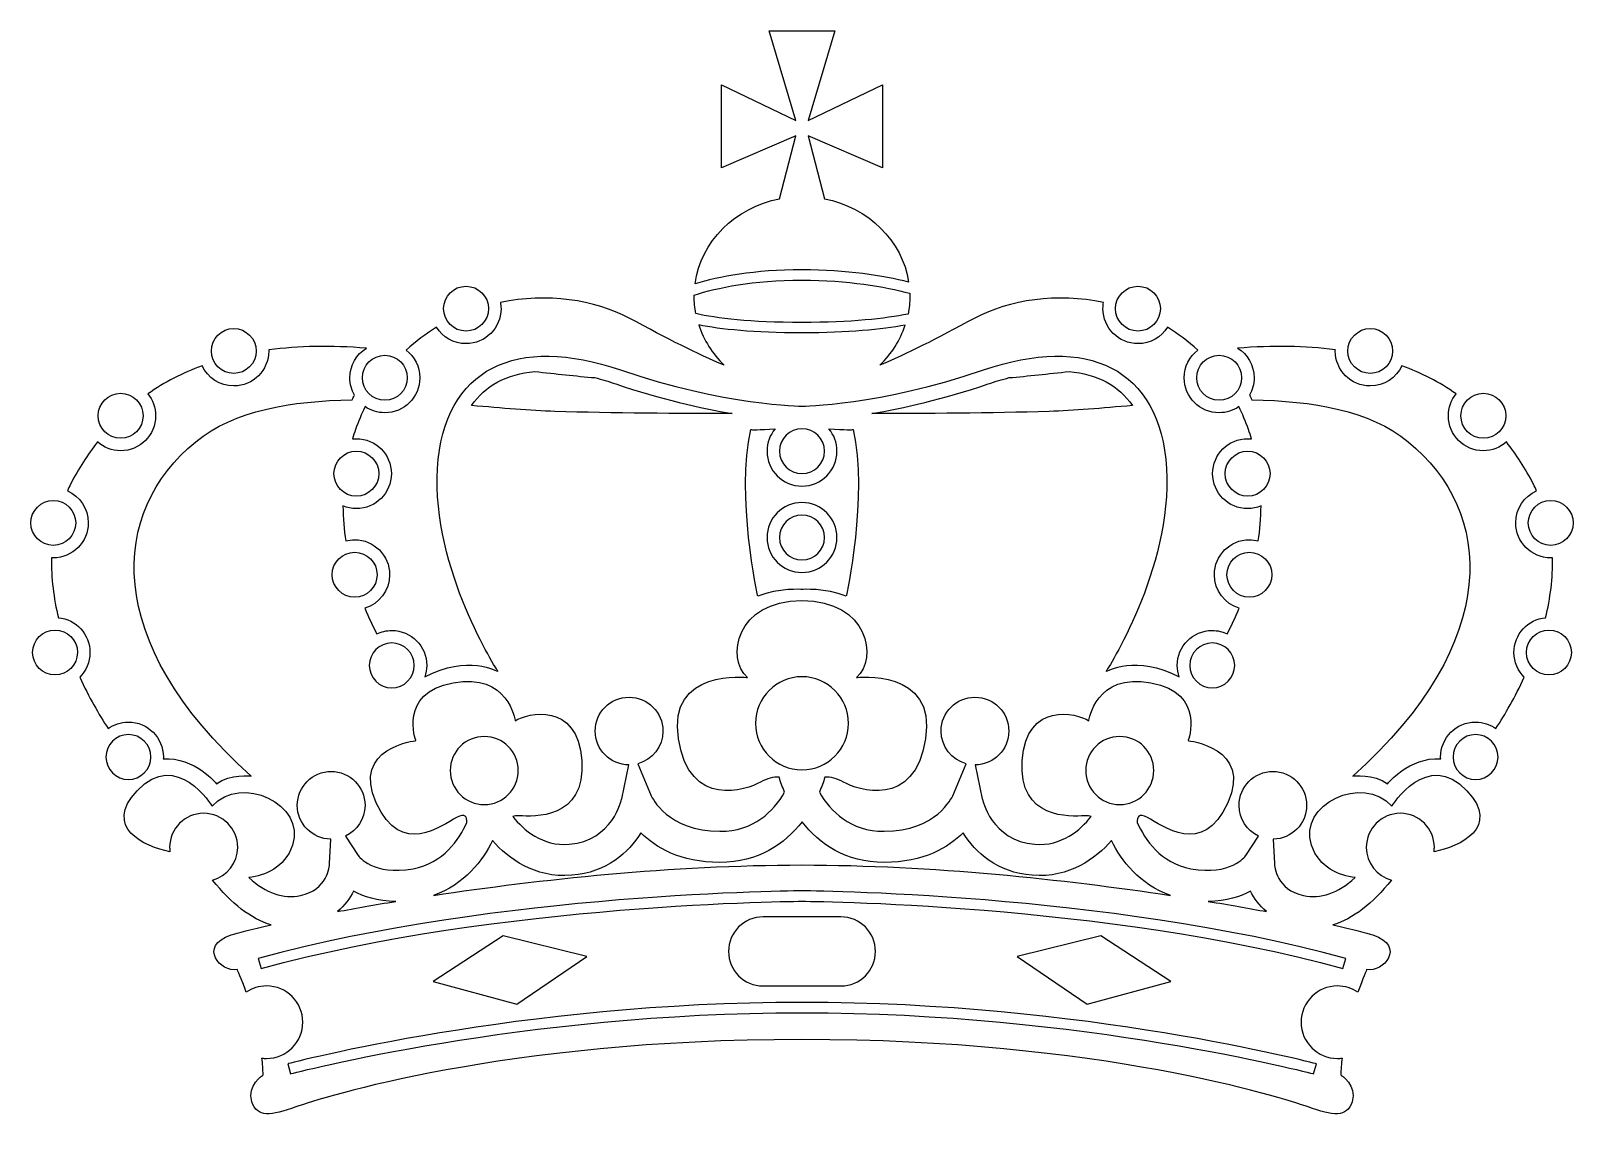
# Model space of a CAD drawing. Header units: centimetres. Extents: x -14.9 to 14.9, y -10.6 to 10.5.
import ezdxf

# ---------------------------------------------------------------- set-up
doc = ezdxf.new("R2010")
doc.units = ezdxf.units.CM
doc.header["$MEASUREMENT"] = 0
doc.layers.add('Layer 1', color=7, linetype='Continuous')

msp = doc.modelspace()

# ---------------------------------------------------------------- linework, layer by layer
at = {"layer": 'Layer 1'}
for points, knots in [([(-2.0683, 5.5667), (-1.60906, 5.70563), (-0.92816, 5.83716), (-0.00032, 5.83716), (-0.00032, 5.83716), (0.87582, 5.83716), (1.56686, 5.72342), (2.06327, 5.59827), (2.06327, 5.59827), (1.9409, 6.40215), (1.28304, 7.04618), (0.43299, 7.21241), (0.43299, 7.21241), (0.43299, 7.21241), (0.11861, 8.42679), (0.11861, 8.42679), (0.11861, 8.42679), (0.11861, 8.42679), (1.55556, 7.8087), (1.55556, 7.8087), (1.55556, 7.8087), (1.55556, 7.8087), (1.55557, 9.41173), (1.55557, 9.41173), (1.55557, 9.41173), (1.55557, 9.41173), (0.11862, 8.72715), (0.11862, 8.72715), (0.11862, 8.72715), (0.11862, 8.72715), (0.63657, 10.45718), (0.63657, 10.45718), (0.63657, 10.45718), (0.63657, 10.45718), (-0.63608, 10.45718), (-0.63608, 10.45718), (-0.63608, 10.45718), (-0.63608, 10.45718), (-0.11858, 8.72715), (-0.11858, 8.72715), (-0.11858, 8.72715), (-0.11858, 8.72715), (-1.55492, 9.41173), (-1.55492, 9.41173), (-1.55492, 9.41173), (-1.55492, 9.41173), (-1.55492, 7.80867), (-1.55492, 7.80867), (-1.55492, 7.80867), (-1.55492, 7.80867), (-0.11858, 8.42676), (-0.11858, 8.42676), (-0.11858, 8.42676), (-0.11858, 8.42676), (-0.43296, 7.21238), (-0.43296, 7.21238), (-0.43296, 7.21238), (-1.29458, 7.04376), (-1.95855, 6.38575), (-2.0683, 5.5667), (-2.0683, 5.5667), (-2.0683, 5.5667), (-2.0683, 5.5667), (-2.0683, 5.5667)], [0, 0, 0, 0, 0.05882353, 0.05882353, 0.05882353, 0.05882353, 0.11764706, 0.11764706, 0.11764706, 0.11764706, 0.17647059, 0.17647059, 0.17647059, 0.17647059, 0.23529412, 0.23529412, 0.23529412, 0.23529412, 0.29411765, 0.29411765, 0.29411765, 0.29411765, 0.35294118, 0.35294118, 0.35294118, 0.35294118, 0.41176471, 0.41176471, 0.41176471, 0.41176471, 0.47058824, 0.47058824, 0.47058824, 0.47058824, 0.52941176, 0.52941176, 0.52941176, 0.52941176, 0.58823529, 0.58823529, 0.58823529, 0.58823529, 0.64705882, 0.64705882, 0.64705882, 0.64705882, 0.70588235, 0.70588235, 0.70588235, 0.70588235, 0.76470588, 0.76470588, 0.76470588, 0.76470588, 0.82352941, 0.82352941, 0.82352941, 0.82352941, 0.88235294, 0.88235294, 0.88235294, 0.88235294, 1, 1, 1, 1]), ([(-7.39278, 3.74938), (-7.39278, 3.96647), (-7.49507, 4.15906), (-7.65408, 4.28281), (-7.65408, 4.28281), (-7.47152, 4.4536), (-7.27581, 4.6002), (-7.07078, 4.72533), (-7.07078, 4.72533), (-6.95098, 4.53607), (-6.73984, 4.40931), (-6.49925, 4.40931), (-6.49925, 4.40931), (-6.12568, 4.40931), (-5.8226, 4.7126), (-5.8226, 5.08619), (-5.8226, 5.08619), (-5.8226, 5.12728), (-5.82712, 5.16837), (-5.83429, 5.20763), (-5.83429, 5.20763), (-4.93415, 5.3908), (-4.01382, 5.25986), (-3.34215, 4.90217), (-3.34215, 4.90217), (-2.59499, 4.5045), (-2.01794, 4.20166), (-1.50782, 3.9951), (-1.50782, 3.9951), (-1.73195, 4.21198), (-1.90186, 4.47741), (-1.99775, 4.77205), (-1.99775, 4.77205), (-1.57301, 4.68606), (-0.94, 4.61819), (-0.00028, 4.61819), (-0.00028, 4.61819), (0.89986, 4.61819), (1.54229, 4.68346), (1.99621, 4.76644), (1.99621, 4.76644), (1.89985, 4.47426), (1.73046, 4.21129), (1.50779, 3.99513), (1.50779, 3.99513), (2.01764, 4.20169), (2.59496, 4.50453), (3.3422, 4.9022), (3.3422, 4.9022), (4.01353, 5.25992), (4.93422, 5.39091), (5.83399, 5.20766), (5.83399, 5.20766), (5.82677, 5.1684), (5.82259, 5.12731), (5.82259, 5.08622), (5.82259, 5.08622), (5.82259, 4.71263), (6.12546, 4.40934), (6.49894, 4.40934), (6.49894, 4.40934), (6.73961, 4.40934), (6.95127, 4.53608), (7.07078, 4.72536), (7.07078, 4.72536), (7.27541, 4.60021), (7.47184, 4.45361), (7.65408, 4.28284), (7.65408, 4.28284), (7.49514, 4.15901), (7.39278, 3.96658), (7.39278, 3.74941), (7.39278, 3.74941), (7.39278, 3.37635), (7.69554, 3.07298), (8.06913, 3.07298), (8.06913, 3.07298), (8.21126, 3.07298), (8.34319, 3.11732), (8.45145, 3.19128), (8.45145, 3.19128), (8.51987, 3.05129), (8.58152, 2.9036), (8.63687, 2.74691), (8.63687, 2.74691), (8.65827, 2.68727), (8.67619, 2.6279), (8.69434, 2.56797), (8.69434, 2.56797), (8.67018, 2.57035), (8.64555, 2.5722), (8.62039, 2.5722), (8.62039, 2.5722), (8.24682, 2.5722), (7.94398, 2.26944), (7.94398, 1.89577), (7.94398, 1.89577), (7.94398, 1.5222), (8.24682, 1.2192), (8.62039, 1.21912), (8.62039, 1.21912), (8.7122, 1.21912), (8.79988, 1.23746), (8.88029, 1.27085), (8.88029, 1.27085), (8.87751, 1.03836), (8.85836, 0.81267), (8.82504, 0.59505), (8.82504, 0.59505), (8.76977, 0.60905), (8.7132, 0.61783), (8.6538, 0.61783), (8.6538, 0.61783), (8.28021, 0.61783), (7.97745, 0.31507), (7.97745, -0.0586), (7.97745, -0.0586), (7.97745, -0.3643), (8.1797, -0.62118), (8.4573, -0.7063), (8.4573, -0.7063), (8.3838, -0.88471), (8.30527, -1.05095), (8.22717, -1.20263), (8.22717, -1.20263), (8.13898, -1.15969), (8.04, -1.13606), (7.9357, -1.13606), (7.9357, -1.13606), (7.56176, -1.13606), (7.25898, -1.43914), (7.25898, -1.81247), (7.25898, -1.81247), (7.25898, -1.8896), (7.27224, -1.96365), (7.29639, -2.03252), (7.29639, -2.03252), (6.47388, -1.59268), (5.88105, -1.92939), (5.88105, -1.92939), (5.88105, -1.92939), (5.88105, -1.92939), (7.16708, 0.04144), (7.05019, 1.99578), (7.05019, 1.99578), (6.93327, 3.94962), (5.51386, 4.58542), (3.50932, 3.90028), (3.50932, 3.90028), (1.50473, 3.21567), (-0.00033, 3.19876), (-0.00033, 3.19876), (-0.00033, 3.19876), (-0.00033, 3.19876), (-1.5048, 3.21567), (-3.50945, 3.90028), (-3.50945, 3.90028), (-5.51362, 4.58539), (-6.93329, 3.94962), (-7.05024, 1.99578), (-7.05024, 1.99578), (-7.16716, 0.04141), (-5.88081, -1.92939), (-5.88081, -1.92939), (-5.88081, -1.92939), (-5.88081, -1.92939), (-6.47403, -1.59271), (-7.29644, -2.03252), (-7.29644, -2.03252), (-7.27297, -1.96365), (-7.25905, -1.88959), (-7.25905, -1.81247), (-7.25905, -1.81247), (-7.25905, -1.43914), (-7.56181, -1.13606), (-7.93538, -1.13606), (-7.93538, -1.13606), (-8.04013, -1.13606), (-8.13903, -1.15969), (-8.22722, -1.20263), (-8.22722, -1.20263), (-8.30519, -1.05094), (-8.38322, -0.88471), (-8.45696, -0.7063), (-8.45696, -0.7063), (-8.17973, -0.62118), (-7.97719, -0.36419), (-7.97719, -0.0586), (-7.97719, -0.0586), (-7.97719, 0.31507), (-8.27995, 0.61783), (-8.65354, 0.61783), (-8.65354, 0.61783), (-8.71326, 0.61783), (-8.77043, 0.60915), (-8.82515, 0.59505), (-8.82515, 0.59505), (-8.85862, 0.8127), (-8.87825, 1.03836), (-8.8804, 1.27085), (-8.8804, 1.27085), (-8.79989, 1.23746), (-8.71223, 1.2192), (-8.62042, 1.21912), (-8.62042, 1.21912), (-8.24683, 1.21912), (-7.94407, 1.5222), (-7.94407, 1.89577), (-7.94407, 1.89577), (-7.94407, 2.26936), (-8.24683, 2.5722), (-8.62042, 2.5722), (-8.62042, 2.5722), (-8.64558, 2.5722), (-8.66998, 2.57035), (-8.69458, 2.56797), (-8.69458, 2.56797), (-8.67659, 2.62785), (-8.65812, 2.68727), (-8.63711, 2.74691), (-8.63711, 2.74691), (-8.58231, 2.9036), (-8.51982, 3.05129), (-8.45148, 3.19128), (-8.45148, 3.19128), (-8.3425, 3.11733), (-8.21129, 3.07298), (-8.06942, 3.07298), (-8.06942, 3.07298), (-7.69519, 3.07295), (-7.39278, 3.37635), (-7.39278, 3.74938), (-7.39278, 3.74938), (-7.39278, 3.74938), (-7.39278, 3.74938), (-7.39278, 3.74938)], [0, 0, 0, 0, 0.01666667, 0.01666667, 0.01666667, 0.01666667, 0.03333333, 0.03333333, 0.03333333, 0.03333333, 0.05, 0.05, 0.05, 0.05, 0.06666667, 0.06666667, 0.06666667, 0.06666667, 0.08333333, 0.08333333, 0.08333333, 0.08333333, 0.1, 0.1, 0.1, 0.1, 0.11666667, 0.11666667, 0.11666667, 0.11666667, 0.13333333, 0.13333333, 0.13333333, 0.13333333, 0.15, 0.15, 0.15, 0.15, 0.16666667, 0.16666667, 0.16666667, 0.16666667, 0.18333333, 0.18333333, 0.18333333, 0.18333333, 0.2, 0.2, 0.2, 0.2, 0.21666667, 0.21666667, 0.21666667, 0.21666667, 0.23333333, 0.23333333, 0.23333333, 0.23333333, 0.25, 0.25, 0.25, 0.25, 0.26666667, 0.26666667, 0.26666667, 0.26666667, 0.28333333, 0.28333333, 0.28333333, 0.28333333, 0.3, 0.3, 0.3, 0.3, 0.31666667, 0.31666667, 0.31666667, 0.31666667, 0.33333333, 0.33333333, 0.33333333, 0.33333333, 0.35, 0.35, 0.35, 0.35, 0.36666667, 0.36666667, 0.36666667, 0.36666667, 0.38333333, 0.38333333, 0.38333333, 0.38333333, 0.4, 0.4, 0.4, 0.4, 0.41666667, 0.41666667, 0.41666667, 0.41666667, 0.43333333, 0.43333333, 0.43333333, 0.43333333, 0.45, 0.45, 0.45, 0.45, 0.46666667, 0.46666667, 0.46666667, 0.46666667, 0.48333333, 0.48333333, 0.48333333, 0.48333333, 0.5, 0.5, 0.5, 0.5, 0.51666667, 0.51666667, 0.51666667, 0.51666667, 0.53333333, 0.53333333, 0.53333333, 0.53333333, 0.55, 0.55, 0.55, 0.55, 0.56666667, 0.56666667, 0.56666667, 0.56666667, 0.58333333, 0.58333333, 0.58333333, 0.58333333, 0.6, 0.6, 0.6, 0.6, 0.61666667, 0.61666667, 0.61666667, 0.61666667, 0.63333333, 0.63333333, 0.63333333, 0.63333333, 0.65, 0.65, 0.65, 0.65, 0.66666667, 0.66666667, 0.66666667, 0.66666667, 0.68333333, 0.68333333, 0.68333333, 0.68333333, 0.7, 0.7, 0.7, 0.7, 0.71666667, 0.71666667, 0.71666667, 0.71666667, 0.73333333, 0.73333333, 0.73333333, 0.73333333, 0.75, 0.75, 0.75, 0.75, 0.76666667, 0.76666667, 0.76666667, 0.76666667, 0.78333333, 0.78333333, 0.78333333, 0.78333333, 0.8, 0.8, 0.8, 0.8, 0.81666667, 0.81666667, 0.81666667, 0.81666667, 0.83333333, 0.83333333, 0.83333333, 0.83333333, 0.85, 0.85, 0.85, 0.85, 0.86666667, 0.86666667, 0.86666667, 0.86666667, 0.88333333, 0.88333333, 0.88333333, 0.88333333, 0.9, 0.9, 0.9, 0.9, 0.91666667, 0.91666667, 0.91666667, 0.91666667, 0.93333333, 0.93333333, 0.93333333, 0.93333333, 0.95, 0.95, 0.95, 0.95, 0.96666667, 0.96666667, 0.96666667, 0.96666667, 1, 1, 1, 1]), ([(-6.49925, 4.65193), (-6.25896, 4.65193), (-6.06494, 4.84656), (-6.06494, 5.08624), (-6.06494, 5.08624), (-6.06494, 5.32566), (-6.25904, 5.51976), (-6.49925, 5.51976), (-6.49925, 5.51976), (-6.73944, 5.51976), (-6.9333, 5.32566), (-6.9333, 5.08624), (-6.9333, 5.08624), (-6.93325, 4.84656), (-6.73947, 4.65193), (-6.49925, 4.65193), (-6.49925, 4.65193), (-6.49925, 4.65193), (-6.49925, 4.65193), (-6.49925, 4.65193)], [0, 0, 0, 0, 0.16666667, 0.16666667, 0.16666667, 0.16666667, 0.33333333, 0.33333333, 0.33333333, 0.33333333, 0.5, 0.5, 0.5, 0.5, 0.66666667, 0.66666667, 0.66666667, 0.66666667, 1, 1, 1, 1]), ([(-0.00032, 4.8187), (0.95602, 4.8187), (1.61049, 4.89344), (2.05118, 4.98179), (2.05118, 4.98179), (2.07335, 5.09392), (2.08637, 5.20952), (2.08637, 5.32779), (2.08637, 5.32779), (2.08637, 5.34605), (2.08399, 5.36436), (2.08343, 5.38375), (2.08343, 5.38375), (1.59501, 5.51289), (0.89344, 5.63667), (-0.00032, 5.63667), (-0.00032, 5.63667), (-0.95512, 5.63667), (-1.64222, 5.49059), (-2.085, 5.34843), (-2.085, 5.34843), (-2.08556, 5.34105), (-2.08601, 5.33467), (-2.08601, 5.32779), (-2.08601, 5.32779), (-2.08593, 5.21243), (-2.07339, 5.09998), (-2.05246, 4.99026), (-2.05246, 4.99026), (-1.65232, 4.89961), (-1.01177, 4.8187), (-0.00032, 4.8187), (-0.00032, 4.8187), (-0.00032, 4.8187), (-0.00032, 4.8187), (-0.00032, 4.8187)], [0, 0, 0, 0, 0.1, 0.1, 0.1, 0.1, 0.2, 0.2, 0.2, 0.2, 0.3, 0.3, 0.3, 0.3, 0.4, 0.4, 0.4, 0.4, 0.5, 0.5, 0.5, 0.5, 0.6, 0.6, 0.6, 0.6, 0.7, 0.7, 0.7, 0.7, 0.8, 0.8, 0.8, 0.8, 1, 1, 1, 1]), ([(6.49899, 4.65193), (6.73881, 4.65193), (6.9333, 4.84656), (6.9333, 5.08624), (6.9333, 5.08624), (6.9333, 5.32566), (6.73883, 5.51976), (6.49891, 5.51976), (6.49891, 5.51976), (6.25912, 5.51976), (6.06507, 5.32566), (6.06507, 5.08624), (6.06507, 5.08624), (6.06507, 4.84656), (6.25912, 4.65193), (6.49899, 4.65193), (6.49899, 4.65193), (6.49899, 4.65193), (6.49899, 4.65193), (6.49899, 4.65193)], [0, 0, 0, 0, 0.16666667, 0.16666667, 0.16666667, 0.16666667, 0.33333333, 0.33333333, 0.33333333, 0.33333333, 0.5, 0.5, 0.5, 0.5, 0.66666667, 0.66666667, 0.66666667, 0.66666667, 1, 1, 1, 1]), ([(-10.99238, 3.8332), (-10.75243, 3.8332), (-10.55833, 4.02751), (-10.55833, 4.26696), (-10.55833, 4.26696), (-10.55833, 4.50715), (-10.75243, 4.70178), (-10.99238, 4.70178), (-10.99238, 4.70178), (-11.2322, 4.70178), (-11.42622, 4.50715), (-11.42622, 4.26696), (-11.42622, 4.26696), (-11.42622, 4.02751), (-11.2322, 3.83312), (-10.99238, 3.8332), (-10.99238, 3.8332), (-10.99238, 3.8332), (-10.99238, 3.8332), (-10.99238, 3.8332)], [0, 0, 0, 0, 0.16666667, 0.16666667, 0.16666667, 0.16666667, 0.33333333, 0.33333333, 0.33333333, 0.33333333, 0.5, 0.5, 0.5, 0.5, 0.66666667, 0.66666667, 0.66666667, 0.66666667, 1, 1, 1, 1]), ([(10.99262, 3.8332), (11.23196, 3.8332), (11.42598, 4.02751), (11.42598, 4.26696), (11.42598, 4.26696), (11.42598, 4.50715), (11.23191, 4.70178), (10.99262, 4.70178), (10.99262, 4.70178), (10.75243, 4.70178), (10.55831, 4.50715), (10.55831, 4.26696), (10.55831, 4.26696), (10.5583, 4.02751), (10.7524, 3.83312), (10.99262, 3.8332), (10.99262, 3.8332), (10.99262, 3.8332), (10.99262, 3.8332), (10.99262, 3.8332)], [0, 0, 0, 0, 0.16666667, 0.16666667, 0.16666667, 0.16666667, 0.33333333, 0.33333333, 0.33333333, 0.33333333, 0.5, 0.5, 0.5, 0.5, 0.66666667, 0.66666667, 0.66666667, 0.66666667, 1, 1, 1, 1]), ([(-13.42371, -3.03379), (-13.60032, -2.75931), (-13.79635, -2.42125), (-13.97299, -2.04136), (-13.97299, -2.04136), (-13.84967, -1.91883), (-13.77381, -1.74945), (-13.77381, -1.56225), (-13.77381, -1.56225), (-13.77381, -1.20961), (-14.04162, -0.92138), (-14.3851, -0.88928), (-14.3851, -0.88928), (-14.47575, -0.51484), (-14.52803, -0.12535), (-14.51557, 0.26885), (-14.51557, 0.26885), (-14.50496, 0.26829), (-14.49448, 0.26755), (-14.48332, 0.26755), (-14.48332, 0.26755), (-14.10975, 0.26755), (-13.80697, 0.57039), (-13.80697, 0.9434), (-13.80697, 0.9434), (-13.80697, 1.22071), (-13.97337, 1.45807), (-14.21157, 1.56327), (-14.21157, 1.56327), (-14.19101, 1.60698), (-14.17209, 1.6513), (-14.14939, 1.69503), (-14.14939, 1.69503), (-13.99299, 1.99385), (-13.81837, 2.26431), (-13.62843, 2.50852), (-13.62843, 2.50852), (-13.509, 2.40298), (-13.35252, 2.33773), (-13.18057, 2.33773), (-13.18057, 2.33773), (-12.807, 2.33773), (-12.50392, 2.64134), (-12.50392, 3.01467), (-12.50392, 3.01467), (-12.50392, 3.1753), (-12.56009, 3.32275), (-12.65399, 3.43935), (-12.65399, 3.43935), (-12.33236, 3.66261), (-11.9825, 3.84295), (-11.60447, 3.98185), (-11.60447, 3.98185), (-11.49713, 3.75121), (-11.26385, 3.59058), (-10.99238, 3.59058), (-10.99238, 3.59058), (-10.61874, 3.59058), (-10.31597, 3.89414), (-10.31597, 4.26693), (-10.31597, 4.26693), (-10.31597, 4.27516), (-10.31653, 4.28286), (-10.3169, 4.28971), (-10.3169, 4.28971), (-9.73376, 4.36551), (-9.10289, 4.37374), (-8.42688, 4.32257), (-8.42688, 4.32257), (-8.61844, 4.20351), (-8.74578, 3.99195), (-8.74578, 3.74938), (-8.74578, 3.74938), (-8.74578, 3.62661), (-8.71263, 3.51242), (-8.65566, 3.41344), (-8.65566, 3.41344), (-8.67122, 3.3827), (-8.68828, 3.35433), (-8.70376, 3.32277), (-8.70376, 3.32277), (-9.87573, 3.3047), (-10.98397, 3.11915), (-11.72729, 2.51352), (-11.72729, 2.51352), (-13.37969, 1.16821), (-13.56463, -1.3453), (-10.65816, -3.95094), (-10.65816, -3.95094), (-10.65816, -3.95094), (-11.0581, -3.90316), (-11.32605, -4.10096), (-11.32605, -4.10096), (-11.32605, -4.10096), (-11.7438, -3.58045), (-12.35549, -3.61656), (-12.35549, -3.61656), (-12.35512, -3.60516), (-12.35411, -3.59399), (-12.35419, -3.58314), (-12.35419, -3.58314), (-12.35419, -3.20957), (-12.6564, -2.9062), (-13.03012, -2.90628), (-13.03012, -2.90628), (-13.17752, -2.90626), (-13.31251, -2.95421), (-13.42371, -3.03379), (-13.42371, -3.03379), (-13.42371, -3.03379), (-13.42371, -3.03379), (-13.42371, -3.03379)], [0, 0, 0, 0, 0.03448276, 0.03448276, 0.03448276, 0.03448276, 0.06896552, 0.06896552, 0.06896552, 0.06896552, 0.10344828, 0.10344828, 0.10344828, 0.10344828, 0.13793103, 0.13793103, 0.13793103, 0.13793103, 0.17241379, 0.17241379, 0.17241379, 0.17241379, 0.20689655, 0.20689655, 0.20689655, 0.20689655, 0.24137931, 0.24137931, 0.24137931, 0.24137931, 0.27586207, 0.27586207, 0.27586207, 0.27586207, 0.31034483, 0.31034483, 0.31034483, 0.31034483, 0.34482759, 0.34482759, 0.34482759, 0.34482759, 0.37931034, 0.37931034, 0.37931034, 0.37931034, 0.4137931, 0.4137931, 0.4137931, 0.4137931, 0.44827586, 0.44827586, 0.44827586, 0.44827586, 0.48275862, 0.48275862, 0.48275862, 0.48275862, 0.51724138, 0.51724138, 0.51724138, 0.51724138, 0.55172414, 0.55172414, 0.55172414, 0.55172414, 0.5862069, 0.5862069, 0.5862069, 0.5862069, 0.62068966, 0.62068966, 0.62068966, 0.62068966, 0.65517241, 0.65517241, 0.65517241, 0.65517241, 0.68965517, 0.68965517, 0.68965517, 0.68965517, 0.72413793, 0.72413793, 0.72413793, 0.72413793, 0.75862069, 0.75862069, 0.75862069, 0.75862069, 0.79310345, 0.79310345, 0.79310345, 0.79310345, 0.82758621, 0.82758621, 0.82758621, 0.82758621, 0.86206897, 0.86206897, 0.86206897, 0.86206897, 0.89655172, 0.89655172, 0.89655172, 0.89655172, 0.93103448, 0.93103448, 0.93103448, 0.93103448, 1, 1, 1, 1]), ([(-8.06942, 3.3151), (-7.82963, 3.3151), (-7.63513, 3.50975), (-7.63513, 3.74941), (-7.63513, 3.74941), (-7.63513, 3.98936), (-7.8296, 4.18372), (-8.06942, 4.18372), (-8.06942, 4.18372), (-8.30895, 4.18372), (-8.5035, 3.98938), (-8.5035, 3.74941), (-8.5035, 3.74941), (-8.50344, 3.50972), (-8.30903, 3.3151), (-8.06942, 3.3151), (-8.06942, 3.3151), (-8.06942, 3.3151), (-8.06942, 3.3151), (-8.06942, 3.3151)], [0, 0, 0, 0, 0.16666667, 0.16666667, 0.16666667, 0.16666667, 0.33333333, 0.33333333, 0.33333333, 0.33333333, 0.5, 0.5, 0.5, 0.5, 0.66666667, 0.66666667, 0.66666667, 0.66666667, 1, 1, 1, 1]), ([(8.06921, 3.3151), (8.309, 3.3151), (8.5035, 3.50975), (8.5035, 3.74941), (8.5035, 3.74941), (8.5035, 3.98936), (8.30903, 4.18372), (8.06913, 4.18372), (8.06913, 4.18372), (7.82931, 4.18372), (7.63482, 3.98938), (7.63482, 3.74941), (7.63482, 3.74941), (7.6349, 3.50972), (7.82929, 3.3151), (8.06921, 3.3151), (8.06921, 3.3151), (8.06921, 3.3151), (8.06921, 3.3151), (8.06921, 3.3151)], [0, 0, 0, 0, 0.16666667, 0.16666667, 0.16666667, 0.16666667, 0.33333333, 0.33333333, 0.33333333, 0.33333333, 0.5, 0.5, 0.5, 0.5, 0.66666667, 0.66666667, 0.66666667, 0.66666667, 1, 1, 1, 1]), ([(14.38511, -0.88929), (14.04216, -0.92138), (13.77318, -1.20954), (13.77318, -1.56226), (13.77318, -1.56226), (13.77318, -1.74943), (13.84938, -1.91884), (13.97265, -2.04137), (13.97265, -2.04137), (13.79633, -2.42131), (13.60038, -2.75934), (13.42367, -3.0338), (13.42367, -3.0338), (13.3127, -2.95421), (13.17755, -2.90619), (13.0301, -2.90627), (13.0301, -2.90627), (12.65638, -2.90627), (12.35359, -3.20956), (12.35359, -3.58313), (12.35359, -3.58313), (12.35359, -3.59398), (12.35505, -3.60514), (12.35505, -3.61655), (12.35505, -3.61655), (11.74352, -3.58051), (11.32638, -4.10095), (11.32638, -4.10095), (11.32638, -4.10095), (11.05886, -3.90315), (10.65828, -3.95085), (10.65828, -3.95085), (10.65828, -3.95085), (13.56438, -1.34529), (13.37941, 1.1682), (11.72706, 2.51353), (11.72706, 2.51353), (10.98398, 3.11916), (9.87543, 3.30479), (8.70351, 3.32278), (8.70351, 3.32278), (8.68851, 3.35434), (8.67155, 3.38273), (8.65565, 3.41345), (8.65565, 3.41345), (8.71222, 3.51232), (8.74553, 3.6266), (8.74553, 3.74939), (8.74553, 3.74939), (8.74553, 3.99199), (8.61779, 4.20363), (8.42721, 4.32258), (8.42721, 4.32258), (9.10264, 4.37375), (9.73343, 4.3656), (10.31718, 4.28972), (10.31718, 4.28972), (10.31718, 4.28279), (10.31572, 4.27517), (10.31572, 4.26694), (10.31572, 4.26694), (10.31572, 3.89414), (10.61809, 3.59059), (10.9926, 3.59059), (10.9926, 3.59059), (11.26388, 3.59059), (11.49729, 3.7513), (11.60453, 3.98186), (11.60453, 3.98186), (11.98225, 3.84295), (12.33266, 3.66269), (12.65376, 3.43936), (12.65376, 3.43936), (12.56002, 3.32276), (12.50393, 3.17531), (12.50393, 3.01468), (12.50393, 3.01468), (12.50393, 2.64133), (12.80669, 2.33774), (13.18034, 2.33774), (13.18034, 2.33774), (13.3525, 2.33774), (13.50821, 2.40299), (13.62788, 2.50853), (13.62788, 2.50853), (13.81833, 2.26432), (13.99285, 1.99386), (14.14898, 1.69504), (14.14898, 1.69504), (14.1724, 1.6513), (14.19147, 1.60707), (14.21155, 1.56328), (14.21155, 1.56328), (13.97319, 1.458), (13.80703, 1.22072), (13.80695, 0.94341), (13.80695, 0.94341), (13.80695, 0.57029), (14.10979, 0.26756), (14.48338, 0.26756), (14.48338, 0.26756), (14.4942, 0.26756), (14.50484, 0.26833), (14.51524, 0.26886), (14.51524, 0.26886), (14.52803, -0.12544), (14.47647, -0.51485), (14.38511, -0.88929), (14.38511, -0.88929), (14.38511, -0.88929), (14.38511, -0.88929), (14.38511, -0.88929)], [0, 0, 0, 0, 0.03448276, 0.03448276, 0.03448276, 0.03448276, 0.06896552, 0.06896552, 0.06896552, 0.06896552, 0.10344828, 0.10344828, 0.10344828, 0.10344828, 0.13793103, 0.13793103, 0.13793103, 0.13793103, 0.17241379, 0.17241379, 0.17241379, 0.17241379, 0.20689655, 0.20689655, 0.20689655, 0.20689655, 0.24137931, 0.24137931, 0.24137931, 0.24137931, 0.27586207, 0.27586207, 0.27586207, 0.27586207, 0.31034483, 0.31034483, 0.31034483, 0.31034483, 0.34482759, 0.34482759, 0.34482759, 0.34482759, 0.37931034, 0.37931034, 0.37931034, 0.37931034, 0.4137931, 0.4137931, 0.4137931, 0.4137931, 0.44827586, 0.44827586, 0.44827586, 0.44827586, 0.48275862, 0.48275862, 0.48275862, 0.48275862, 0.51724138, 0.51724138, 0.51724138, 0.51724138, 0.55172414, 0.55172414, 0.55172414, 0.55172414, 0.5862069, 0.5862069, 0.5862069, 0.5862069, 0.62068966, 0.62068966, 0.62068966, 0.62068966, 0.65517241, 0.65517241, 0.65517241, 0.65517241, 0.68965517, 0.68965517, 0.68965517, 0.68965517, 0.72413793, 0.72413793, 0.72413793, 0.72413793, 0.75862069, 0.75862069, 0.75862069, 0.75862069, 0.79310345, 0.79310345, 0.79310345, 0.79310345, 0.82758621, 0.82758621, 0.82758621, 0.82758621, 0.86206897, 0.86206897, 0.86206897, 0.86206897, 0.89655172, 0.89655172, 0.89655172, 0.89655172, 0.93103448, 0.93103448, 0.93103448, 0.93103448, 1, 1, 1, 1]), ([(-4.00468, 3.75177), (-4.37478, 3.78415), (-4.7639, 3.82334), (-5.16774, 3.87184), (-5.16774, 3.87184), (-5.71233, 3.8239), (-6.12408, 3.60009), (-6.39443, 3.2125), (-6.39443, 3.2125), (-5.80549, 3.16316), (-5.25246, 3.11328), (-4.77846, 3.09876), (-4.77846, 3.09876), (-3.68229, 3.06349), (-2.33469, 3.05711), (-1.3498, 3.05788), (-1.3498, 3.05788), (-1.95601, 3.16001), (-2.73082, 3.33395), (-3.60111, 3.6311), (-3.60111, 3.6311), (-3.73885, 3.67834), (-3.87329, 3.71785), (-4.00468, 3.75177), (-4.00468, 3.75177), (-4.00468, 3.75177), (-4.00468, 3.75177), (-4.00468, 3.75177)], [0, 0, 0, 0, 0.125, 0.125, 0.125, 0.125, 0.25, 0.25, 0.25, 0.25, 0.375, 0.375, 0.375, 0.375, 0.5, 0.5, 0.5, 0.5, 0.625, 0.625, 0.625, 0.625, 0.75, 0.75, 0.75, 0.75, 1, 1, 1, 1]), ([(5.16768, 3.87191), (4.7644, 3.82333), (4.37475, 3.78407), (4.00478, 3.75176), (4.00478, 3.75176), (3.87326, 3.71781), (3.73895, 3.67831), (3.60103, 3.63108), (3.60103, 3.63108), (2.731, 3.33393), (1.95598, 3.15991), (1.35014, 3.05786), (1.35014, 3.05786), (2.33463, 3.05709), (3.68194, 3.06347), (4.77895, 3.09874), (4.77895, 3.09874), (5.2521, 3.11327), (5.80561, 3.16314), (6.39391, 3.21248), (6.39391, 3.21248), (6.12413, 3.60013), (5.71198, 3.82389), (5.16768, 3.87191), (5.16768, 3.87191), (5.16768, 3.87191), (5.16768, 3.87191), (5.16768, 3.87191)], [0, 0, 0, 0, 0.125, 0.125, 0.125, 0.125, 0.25, 0.25, 0.25, 0.25, 0.375, 0.375, 0.375, 0.375, 0.5, 0.5, 0.5, 0.5, 0.625, 0.625, 0.625, 0.625, 0.75, 0.75, 0.75, 0.75, 1, 1, 1, 1]), ([(-13.18059, 2.5804), (-12.9403, 2.5804), (-12.74614, 2.77474), (-12.74614, 3.01471), (-12.74614, 3.01471), (-12.74614, 3.2549), (-12.94037, 3.44947), (-13.18059, 3.44947), (-13.18059, 3.44947), (-13.42025, 3.44947), (-13.6149, 3.25492), (-13.6149, 3.01471), (-13.6149, 3.01471), (-13.61488, 2.77474), (-13.42025, 2.5804), (-13.18059, 2.5804), (-13.18059, 2.5804), (-13.18059, 2.5804), (-13.18059, 2.5804), (-13.18059, 2.5804)], [0, 0, 0, 0, 0.16666667, 0.16666667, 0.16666667, 0.16666667, 0.33333333, 0.33333333, 0.33333333, 0.33333333, 0.5, 0.5, 0.5, 0.5, 0.66666667, 0.66666667, 0.66666667, 0.66666667, 1, 1, 1, 1]), ([(13.18033, 2.5804), (13.42015, 2.5804), (13.61462, 2.77474), (13.61462, 3.01471), (13.61462, 3.01471), (13.61462, 3.2549), (13.42007, 3.44947), (13.18033, 3.44947), (13.18033, 3.44947), (12.94051, 3.44947), (12.74596, 3.25492), (12.74596, 3.01471), (12.74596, 3.01471), (12.74604, 2.77474), (12.94045, 2.5804), (13.18033, 2.5804), (13.18033, 2.5804), (13.18033, 2.5804), (13.18033, 2.5804), (13.18033, 2.5804)], [0, 0, 0, 0, 0.16666667, 0.16666667, 0.16666667, 0.16666667, 0.33333333, 0.33333333, 0.33333333, 0.33333333, 0.5, 0.5, 0.5, 0.5, 0.66666667, 0.66666667, 0.66666667, 0.66666667, 1, 1, 1, 1]), ([(-0.98668, 2.74688), (-1.28759, 1.47762), (-0.85328, -0.47617), (-0.85328, -0.47617), (-0.85328, -0.47617), (-0.45201, -0.30938), (-0.00032, -0.34287), (-0.00032, -0.34287), (-0.00032, -0.34287), (-0.00032, -0.34287), (0.45251, -0.30948), (0.85328, -0.47617), (0.85328, -0.47617), (0.85328, -0.47617), (1.28759, 1.47762), (0.98666, 2.74688), (0.98666, 2.74688), (0.98666, 2.74688), (0.83476, 2.73971), (0.5212, 2.76196), (0.5212, 2.76196), (0.61801, 2.64504), (0.67625, 2.495), (0.67625, 2.3309), (0.67625, 2.3309), (0.67633, 1.95733), (0.37388, 1.65449), (-0.00032, 1.65449), (-0.00032, 1.65449), (-0.37389, 1.65457), (-0.67675, 1.95733), (-0.67675, 2.3309), (-0.67675, 2.3309), (-0.67675, 2.49499), (-0.61812, 2.64507), (-0.5212, 2.76196), (-0.5212, 2.76196), (-0.83473, 2.73971), (-0.98668, 2.74688), (-0.98668, 2.74688), (-0.98668, 2.74688), (-0.98668, 2.74688), (-0.98668, 2.74688), (-0.98668, 2.74688)], [0, 0, 0, 0, 0.08333333, 0.08333333, 0.08333333, 0.08333333, 0.16666667, 0.16666667, 0.16666667, 0.16666667, 0.25, 0.25, 0.25, 0.25, 0.33333333, 0.33333333, 0.33333333, 0.33333333, 0.41666667, 0.41666667, 0.41666667, 0.41666667, 0.5, 0.5, 0.5, 0.5, 0.58333333, 0.58333333, 0.58333333, 0.58333333, 0.66666667, 0.66666667, 0.66666667, 0.66666667, 0.75, 0.75, 0.75, 0.75, 0.83333333, 0.83333333, 0.83333333, 0.83333333, 1, 1, 1, 1]), ([(0.43453, 2.33087), (0.43453, 2.09113), (0.23988, 1.89656), (-0.00031, 1.89656), (-0.00031, 1.89656), (-0.23989, 1.89656), (-0.43462, 2.09111), (-0.4347, 2.33087), (-0.4347, 2.33087), (-0.4347, 2.57053), (-0.23989, 2.76518), (-0.00031, 2.76518), (-0.00031, 2.76518), (0.23987, 2.76519), (0.43453, 2.57053), (0.43453, 2.33087), (0.43453, 2.33087), (0.43453, 2.33087), (0.43453, 2.33087), (0.43453, 2.33087)], [0, 0, 0, 0, 0.16666667, 0.16666667, 0.16666667, 0.16666667, 0.33333333, 0.33333333, 0.33333333, 0.33333333, 0.5, 0.5, 0.5, 0.5, 0.66666667, 0.66666667, 0.66666667, 0.66666667, 1, 1, 1, 1]), ([(-8.62042, 1.46092), (-8.38068, 1.46092), (-8.18611, 1.65555), (-8.18611, 1.89574), (-8.18611, 1.89574), (-8.18611, 2.13603), (-8.38076, 2.33005), (-8.62042, 2.33005), (-8.62042, 2.33005), (-8.86021, 2.33005), (-9.05487, 2.13603), (-9.05487, 1.89574), (-9.05487, 1.89574), (-9.05478, 1.65552), (-8.86021, 1.46092), (-8.62042, 1.46092), (-8.62042, 1.46092), (-8.62042, 1.46092), (-8.62042, 1.46092), (-8.62042, 1.46092)], [0, 0, 0, 0, 0.16666667, 0.16666667, 0.16666667, 0.16666667, 0.33333333, 0.33333333, 0.33333333, 0.33333333, 0.5, 0.5, 0.5, 0.5, 0.66666667, 0.66666667, 0.66666667, 0.66666667, 1, 1, 1, 1]), ([(8.62039, 2.33003), (8.38073, 2.33003), (8.18608, 2.13601), (8.18608, 1.89572), (8.18608, 1.89572), (8.18608, 1.65553), (8.38065, 1.4609), (8.62039, 1.4609), (8.62039, 1.4609), (8.86058, 1.4609), (9.05486, 1.65553), (9.05486, 1.89572), (9.05486, 1.89572), (9.05484, 2.13601), (8.86058, 2.33003), (8.62039, 2.33003), (8.62039, 2.33003), (8.62039, 2.33003), (8.62039, 2.33003), (8.62039, 2.33003)], [0, 0, 0, 0, 0.16666667, 0.16666667, 0.16666667, 0.16666667, 0.33333333, 0.33333333, 0.33333333, 0.33333333, 0.5, 0.5, 0.5, 0.5, 0.66666667, 0.66666667, 0.66666667, 0.66666667, 1, 1, 1, 1]), ([(-14.48332, 0.50959), (-14.24313, 0.50959), (-14.04919, 0.70366), (-14.04919, 0.9434), (-14.04919, 0.9434), (-14.04919, 1.18359), (-14.24313, 1.37771), (-14.48332, 1.37771), (-14.48332, 1.37771), (-14.72298, 1.37771), (-14.91771, 1.18361), (-14.91771, 0.9434), (-14.91771, 0.9434), (-14.91771, 0.70366), (-14.72306, 0.50959), (-14.48332, 0.50959), (-14.48332, 0.50959), (-14.48332, 0.50959), (-14.48332, 0.50959), (-14.48332, 0.50959)], [0, 0, 0, 0, 0.16666667, 0.16666667, 0.16666667, 0.16666667, 0.33333333, 0.33333333, 0.33333333, 0.33333333, 0.5, 0.5, 0.5, 0.5, 0.66666667, 0.66666667, 0.66666667, 0.66666667, 1, 1, 1, 1]), ([(-0.00032, 1.33715), (0.37396, 1.33715), (0.67625, 1.03378), (0.67625, 0.66074), (0.67625, 0.66074), (0.67633, 0.28715), (0.37388, -0.01569), (-0.00032, -0.01569), (-0.00032, -0.01569), (-0.37389, -0.01569), (-0.67675, 0.28715), (-0.67675, 0.66074), (-0.67675, 0.66074), (-0.67675, 1.03383), (-0.37396, 1.33715), (-0.00032, 1.33715), (-0.00032, 1.33715), (-0.00032, 1.33715), (-0.00032, 1.33715), (-0.00032, 1.33715)], [0, 0, 0, 0, 0.16666667, 0.16666667, 0.16666667, 0.16666667, 0.33333333, 0.33333333, 0.33333333, 0.33333333, 0.5, 0.5, 0.5, 0.5, 0.66666667, 0.66666667, 0.66666667, 0.66666667, 1, 1, 1, 1]), ([(14.04893, 0.9434), (14.04893, 0.70366), (14.2435, 0.50959), (14.4834, 0.50959), (14.4834, 0.50959), (14.72306, 0.50959), (14.91771, 0.70366), (14.91771, 0.9434), (14.91771, 0.9434), (14.91771, 1.18359), (14.72306, 1.37771), (14.4834, 1.37771), (14.4834, 1.37771), (14.2435, 1.37771), (14.04893, 1.18361), (14.04893, 0.9434), (14.04893, 0.9434), (14.04893, 0.9434), (14.04893, 0.9434), (14.04893, 0.9434)], [0, 0, 0, 0, 0.16666667, 0.16666667, 0.16666667, 0.16666667, 0.33333333, 0.33333333, 0.33333333, 0.33333333, 0.5, 0.5, 0.5, 0.5, 0.66666667, 0.66666667, 0.66666667, 0.66666667, 1, 1, 1, 1]), ([(-0.00032, 0.22672), (-0.2399, 0.22664), (-0.43463, 0.42106), (-0.43471, 0.66072), (-0.43471, 0.66072), (-0.43471, 0.90038), (-0.2399, 1.09503), (-0.00032, 1.09503), (-0.00032, 1.09503), (0.23987, 1.09503), (0.43452, 0.90048), (0.43452, 0.66072), (0.43452, 0.66072), (0.43453, 0.42108), (0.23987, 0.22672), (-0.00032, 0.22672), (-0.00032, 0.22672), (-0.00032, 0.22672), (-0.00032, 0.22672), (-0.00032, 0.22672)], [0, 0, 0, 0, 0.16666667, 0.16666667, 0.16666667, 0.16666667, 0.33333333, 0.33333333, 0.33333333, 0.33333333, 0.5, 0.5, 0.5, 0.5, 0.66666667, 0.66666667, 0.66666667, 0.66666667, 1, 1, 1, 1]), ([(-8.65351, -0.49295), (-8.41382, -0.49295), (-8.2192, -0.29853), (-8.2192, -0.05864), (-8.2192, -0.05864), (-8.2192, 0.1811), (-8.41383, 0.3762), (-8.65351, 0.3762), (-8.65351, 0.3762), (-8.89367, 0.3762), (-9.08833, 0.1811), (-9.08833, -0.05864), (-9.08833, -0.05864), (-9.08833, -0.29853), (-8.89378, -0.49295), (-8.65351, -0.49295), (-8.65351, -0.49295), (-8.65351, -0.49295), (-8.65351, -0.49295), (-8.65351, -0.49295)], [0, 0, 0, 0, 0.16666667, 0.16666667, 0.16666667, 0.16666667, 0.33333333, 0.33333333, 0.33333333, 0.33333333, 0.5, 0.5, 0.5, 0.5, 0.66666667, 0.66666667, 0.66666667, 0.66666667, 1, 1, 1, 1]), ([(8.21989, -0.05866), (8.21989, -0.29853), (8.41354, -0.49297), (8.65381, -0.49297), (8.65381, -0.49297), (8.8936, -0.49297), (9.0881, -0.29855), (9.0881, -0.05866), (9.0881, -0.05866), (9.0881, 0.18108), (8.89363, 0.37618), (8.65381, 0.37618), (8.65381, 0.37618), (8.41359, 0.37618), (8.21989, 0.18108), (8.21989, -0.05866), (8.21989, -0.05866), (8.21989, -0.05866), (8.21989, -0.05866), (8.21989, -0.05866)], [0, 0, 0, 0, 0.16666667, 0.16666667, 0.16666667, 0.16666667, 0.33333333, 0.33333333, 0.33333333, 0.33333333, 0.5, 0.5, 0.5, 0.5, 0.66666667, 0.66666667, 0.66666667, 0.66666667, 1, 1, 1, 1]), ([(11.4096, -4.53498), (10.85831, -3.90051), (9.58905, -4.50159), (9.85671, -5.28666), (9.85671, -5.28666), (10.00787, -5.73182), (10.39299, -5.87343), (10.69898, -5.91375), (10.69898, -5.91375), (10.3646, -6.21836), (10.0358, -6.33288), (9.70187, -6.26184), (9.70187, -6.26184), (9.1762, -6.14992), (9.14058, -5.69547), (9.13796, -5.6443), (9.13796, -5.6443), (9.13796, -5.6443), (9.1169, -5.17157), (9.1169, -5.17157), (9.1169, -5.17157), (9.47454, -5.16649), (9.76259, -4.87566), (9.76259, -4.51749), (9.76259, -4.51749), (9.76267, -4.15575), (9.46954, -3.86254), (9.10825, -3.86254), (9.10825, -3.86254), (8.74696, -3.86254), (8.45375, -4.15586), (8.45375, -4.51749), (8.45375, -4.51749), (8.45375, -4.78022), (8.60954, -5.00583), (8.83234, -5.11032), (8.83234, -5.11032), (8.83234, -5.11032), (8.58485, -5.49021), (8.58485, -5.49021), (8.58485, -5.49021), (8.57667, -5.50167), (8.29569, -5.88457), (7.52199, -5.74241), (7.52199, -5.74241), (6.93885, -5.63557), (6.6314, -5.17845), (6.48255, -4.84616), (6.48255, -4.84616), (6.4807, -4.74673), (6.51226, -4.6619), (6.68258, -4.75237), (6.68258, -4.75237), (6.96709, -4.90212), (7.75181, -5.53747), (8.23635, -4.46815), (8.23635, -4.46815), (8.72054, -3.39907), (7.46805, -3.26575), (7.46805, -3.26575), (7.46805, -3.26575), (7.46813, -3.26575), (7.81846, -2.34622), (6.74928, -2.14625), (6.74928, -2.14625), (5.68052, -1.94585), (5.54715, -2.8815), (5.54715, -2.8815), (5.54715, -2.8815), (5.31289, -2.73119), (4.34417, -2.49759), (4.26104, -3.64935), (4.26104, -3.64935), (4.17756, -4.80246), (5.21333, -4.73539), (5.46368, -4.71843), (5.46368, -4.71843), (5.52438, -4.71473), (5.56504, -4.72166), (5.59198, -4.73412), (5.59198, -4.73412), (5.38695, -4.99286), (5.02469, -5.31181), (4.50179, -5.27101), (4.50179, -5.27101), (3.66745, -5.20521), (3.48743, -4.39789), (3.48605, -4.39016), (3.48605, -4.39016), (3.48605, -4.39016), (3.3486, -3.73521), (3.3486, -3.73521), (3.3486, -3.73521), (3.70894, -3.73235), (4.00032, -3.44099), (4.00032, -3.08066), (4.00032, -3.08066), (4.00032, -2.71892), (3.707, -2.42624), (3.34582, -2.42624), (3.34582, -2.42624), (2.98416, -2.42624), (2.69124, -2.719), (2.69124, -3.08066), (2.69124, -3.08066), (2.69132, -3.38334), (2.8978, -3.63824), (3.17765, -3.71331), (3.17765, -3.71331), (3.17765, -3.71331), (2.91476, -4.33455), (2.91476, -4.33455), (2.91476, -4.33455), (2.9033, -4.35939), (2.59583, -5.01934), (1.58848, -5.01934), (1.58848, -5.01934), (0.93088, -5.01934), (0.55094, -4.6344), (0.33629, -4.2621), (0.33629, -4.2621), (0.37939, -4.16344), (0.4144, -4.06538), (0.44249, -3.97389), (0.44249, -3.97389), (0.54486, -3.96304), (0.67728, -3.99643), (0.80304, -4.06776), (0.80304, -4.06776), (1.07048, -4.21783), (2.17345, -4.60148), (2.38993, -3.23226), (2.38993, -3.23226), (2.60686, -1.86256), (1.05376, -2.04627), (1.05376, -2.04627), (1.05376, -2.04627), (1.47162, -1.67908), (1.28757, -0.55966), (-0.00031, -0.55966), (-0.00031, -0.55966), (-1.28759, -0.55966), (-1.47161, -1.67909), (-1.05399, -2.04627), (-1.05399, -2.04627), (-1.05399, -2.04627), (-2.60709, -1.86257), (-2.39029, -3.23226), (-2.39029, -3.23226), (-2.1732, -4.60151), (-1.07039, -4.21783), (-0.80335, -4.06776), (-0.80335, -4.06776), (-0.6772, -3.9964), (-0.54453, -3.96301), (-0.44225, -3.97389), (-0.44225, -3.97389), (-0.41391, -4.06538), (-0.37859, -4.16344), (-0.3357, -4.2621), (-0.3357, -4.2621), (-0.55044, -4.6344), (-0.93117, -5.01934), (-1.58858, -5.01934), (-1.58858, -5.01934), (-2.59609, -5.01934), (-2.90348, -4.35947), (-2.91494, -4.33455), (-2.91494, -4.33455), (-2.91494, -4.33455), (-3.17815, -3.71222), (-3.17815, -3.71222), (-3.17815, -3.71222), (-2.89793, -3.63819), (-2.69081, -3.38342), (-2.69081, -3.08066), (-2.69081, -3.08066), (-2.69081, -2.71892), (-2.98413, -2.42624), (-3.34576, -2.42624), (-3.34576, -2.42624), (-3.70686, -2.42624), (-4.00026, -2.719), (-4.00026, -3.08066), (-4.00026, -3.08066), (-4.00026, -3.441), (-3.70887, -3.73236), (-3.34878, -3.73521), (-3.34878, -3.73521), (-3.34878, -3.73521), (-3.48631, -4.39016), (-3.48631, -4.39016), (-3.48631, -4.39016), (-3.48761, -4.39786), (-3.66665, -5.20518), (-4.50115, -5.27101), (-4.50115, -5.27101), (-5.02463, -5.31178), (-5.38737, -4.99285), (-5.59248, -4.73412), (-5.59248, -4.73412), (-5.56478, -4.72166), (-5.52406, -4.71473), (-5.46365, -4.71843), (-5.46365, -4.71843), (-5.2129, -4.73536), (-4.1777, -4.80246), (-4.26104, -3.64935), (-4.26104, -3.64935), (-4.34415, -2.49759), (-5.3131, -2.73119), (-5.54739, -2.8815), (-5.54739, -2.8815), (-5.54739, -2.8815), (-5.68079, -1.94585), (-6.74955, -2.14625), (-6.74955, -2.14625), (-7.8187, -2.34622), (-7.468, -3.26576), (-7.468, -3.26576), (-7.468, -3.26576), (-7.468, -3.26576), (-8.72078, -3.39908), (-8.2364, -4.46816), (-8.2364, -4.46816), (-7.75176, -5.53745), (-6.96714, -4.90221), (-6.68269, -4.75238), (-6.68269, -4.75238), (-6.5123, -4.66195), (-6.48005, -4.74685), (-6.48222, -4.84681), (-6.48222, -4.84681), (-6.63145, -5.17847), (-6.93839, -5.63559), (-7.52235, -5.74242), (-7.52235, -5.74242), (-8.29607, -5.88458), (-8.57679, -5.50168), (-8.58526, -5.4903), (-8.58526, -5.4903), (-8.58526, -5.4903), (-8.8327, -5.11033), (-8.8327, -5.11033), (-8.8327, -5.11033), (-8.60886, -5.00582), (-8.4535, -4.78024), (-8.4535, -4.5175), (-8.4535, -4.5175), (-8.4535, -4.15576), (-8.74674, -3.86255), (-9.10837, -3.86255), (-9.10837, -3.86255), (-9.46947, -3.86255), (-9.76295, -4.15587), (-9.76295, -4.5175), (-9.76295, -4.5175), (-9.76287, -4.87567), (-9.47405, -5.1665), (-9.11692, -5.17158), (-9.11692, -5.17158), (-9.11692, -5.17158), (-9.13793, -5.64431), (-9.13793, -5.64431), (-9.13793, -5.64431), (-9.14044, -5.69548), (-9.17563, -6.14993), (-9.70181, -6.26185), (-9.70181, -6.26185), (-10.03521, -6.33286), (-10.36462, -6.21835), (-10.69924, -5.91376), (-10.69924, -5.91376), (-10.39362, -5.87344), (-10.00749, -5.73183), (-9.85652, -5.28667), (-9.85652, -5.28667), (-9.58892, -4.50157), (-10.85866, -3.90049), (-11.40986, -4.53499), (-11.40986, -4.53499), (-11.40986, -4.53499), (-12.09473, -3.41556), (-12.86303, -4.23485), (-12.86303, -4.23485), (-13.52314, -4.93774), (-12.72867, -5.32033), (-12.22671, -5.41423), (-12.22671, -5.41423), (-12.23002, -5.38666), (-12.23258, -5.35806), (-12.23258, -5.32964), (-12.23258, -5.32964), (-12.23258, -4.96661), (-11.93789, -4.67154), (-11.57424, -4.67154), (-11.57424, -4.67154), (-11.21068, -4.67154), (-10.91574, -4.96668), (-10.91574, -5.32964), (-10.91574, -5.32964), (-10.91574, -5.63373), (-11.12286, -5.88908), (-11.40323, -5.96496), (-11.40323, -5.96496), (-11.03504, -6.41488), (-10.66361, -6.71397), (-10.26825, -6.83033), (-10.26825, -6.83033), (-10.65761, -6.91674), (-10.92529, -6.98516), (-11.04263, -7.02411), (-11.04263, -7.02411), (-11.69422, -7.24107), (-11.24268, -7.75836), (-10.92529, -7.69176), (-10.92529, -7.69176), (-10.92529, -7.69176), (-10.84761, -7.86385), (-10.75334, -8.13189), (-10.75334, -8.13189), (-10.64092, -8.05479), (-10.50466, -8.00915), (-10.3576, -8.00915), (-10.3576, -8.00915), (-9.97012, -8.00915), (-9.65603, -8.3234), (-9.65603, -8.71127), (-9.65603, -8.71127), (-9.65603, -9.09833), (-9.97012, -9.41257), (-10.3576, -9.41257), (-10.3576, -9.41257), (-10.38771, -9.41257), (-10.41679, -9.40992), (-10.44642, -9.4067), (-10.44642, -9.4067), (-10.4342, -9.5146), (-10.42629, -9.62302), (-10.42435, -9.73018), (-10.42435, -9.73018), (-10.42435, -9.73018), (-10.74174, -9.93068), (-10.64144, -10.24755), (-10.64144, -10.24755), (-10.54164, -10.56539), (-10.27449, -10.51528), (-9.78993, -10.34799), (-9.78993, -10.34799), (-9.30553, -10.18098), (-5.79451, -9.04508), (-0.00032, -9.04508), (-0.00032, -9.04508), (5.79416, -9.04508), (9.30513, -10.18099), (9.78913, -10.34799), (9.78913, -10.34799), (10.27422, -10.51529), (10.541, -10.56542), (10.64141, -10.24755), (10.64141, -10.24755), (10.74193, -9.93071), (10.42398, -9.73018), (10.42398, -9.73018), (10.42398, -9.73018), (10.42628, -9.62305), (10.43353, -9.5146), (10.44639, -9.4067), (10.44639, -9.4067), (10.41668, -9.40985), (10.38736, -9.41257), (10.35733, -9.41257), (10.35733, -9.41257), (9.97009, -9.41257), (9.65576, -9.0984), (9.65576, -8.71127), (9.65576, -8.71127), (9.65576, -8.32339), (9.97009, -8.00915), (10.35733, -8.00915), (10.35733, -8.00915), (10.50436, -8.00915), (10.64086, -8.05479), (10.7537, -8.13189), (10.7537, -8.13189), (10.84784, -7.86384), (10.92586, -7.69176), (10.92586, -7.69176), (10.92586, -7.69176), (11.24249, -7.75833), (11.69416, -7.24107), (11.04244, -7.02411), (11.04244, -7.02411), (10.92594, -6.98519), (10.65734, -6.91677), (10.26822, -6.83033), (10.26822, -6.83033), (10.66327, -6.71397), (11.03498, -6.41488), (11.40318, -5.96496), (11.40318, -5.96496), (11.12283, -5.88908), (10.9164, -5.63373), (10.9164, -5.32964), (10.9164, -5.32964), (10.9164, -4.96661), (11.21041, -4.67154), (11.57445, -4.67154), (11.57445, -4.67154), (11.93754, -4.67154), (12.23255, -4.96668), (12.23255, -5.32964), (12.23255, -5.32964), (12.23255, -5.35795), (12.2303, -5.38666), (12.22668, -5.41423), (12.22668, -5.41423), (12.72865, -5.32033), (13.52327, -4.93777), (12.86292, -4.23485), (12.86292, -4.23485), (12.09471, -3.41559), (11.4096, -4.53498), (11.4096, -4.53498), (11.4096, -4.53498), (11.4096, -4.53498), (11.4096, -4.53498), (11.4096, -4.53498)], [0, 0, 0, 0, 0.00925926, 0.00925926, 0.00925926, 0.00925926, 0.01851852, 0.01851852, 0.01851852, 0.01851852, 0.02777778, 0.02777778, 0.02777778, 0.02777778, 0.03703704, 0.03703704, 0.03703704, 0.03703704, 0.0462963, 0.0462963, 0.0462963, 0.0462963, 0.05555556, 0.05555556, 0.05555556, 0.05555556, 0.06481481, 0.06481481, 0.06481481, 0.06481481, 0.07407407, 0.07407407, 0.07407407, 0.07407407, 0.08333333, 0.08333333, 0.08333333, 0.08333333, 0.09259259, 0.09259259, 0.09259259, 0.09259259, 0.10185185, 0.10185185, 0.10185185, 0.10185185, 0.11111111, 0.11111111, 0.11111111, 0.11111111, 0.12037037, 0.12037037, 0.12037037, 0.12037037, 0.12962963, 0.12962963, 0.12962963, 0.12962963, 0.13888889, 0.13888889, 0.13888889, 0.13888889, 0.14814815, 0.14814815, 0.14814815, 0.14814815, 0.15740741, 0.15740741, 0.15740741, 0.15740741, 0.16666667, 0.16666667, 0.16666667, 0.16666667, 0.17592593, 0.17592593, 0.17592593, 0.17592593, 0.18518519, 0.18518519, 0.18518519, 0.18518519, 0.19444444, 0.19444444, 0.19444444, 0.19444444, 0.2037037, 0.2037037, 0.2037037, 0.2037037, 0.21296296, 0.21296296, 0.21296296, 0.21296296, 0.22222222, 0.22222222, 0.22222222, 0.22222222, 0.23148148, 0.23148148, 0.23148148, 0.23148148, 0.24074074, 0.24074074, 0.24074074, 0.24074074, 0.25, 0.25, 0.25, 0.25, 0.25925926, 0.25925926, 0.25925926, 0.25925926, 0.26851852, 0.26851852, 0.26851852, 0.26851852, 0.27777778, 0.27777778, 0.27777778, 0.27777778, 0.28703704, 0.28703704, 0.28703704, 0.28703704, 0.2962963, 0.2962963, 0.2962963, 0.2962963, 0.30555556, 0.30555556, 0.30555556, 0.30555556, 0.31481481, 0.31481481, 0.31481481, 0.31481481, 0.32407407, 0.32407407, 0.32407407, 0.32407407, 0.33333333, 0.33333333, 0.33333333, 0.33333333, 0.34259259, 0.34259259, 0.34259259, 0.34259259, 0.35185185, 0.35185185, 0.35185185, 0.35185185, 0.36111111, 0.36111111, 0.36111111, 0.36111111, 0.37037037, 0.37037037, 0.37037037, 0.37037037, 0.37962963, 0.37962963, 0.37962963, 0.37962963, 0.38888889, 0.38888889, 0.38888889, 0.38888889, 0.39814815, 0.39814815, 0.39814815, 0.39814815, 0.40740741, 0.40740741, 0.40740741, 0.40740741, 0.41666667, 0.41666667, 0.41666667, 0.41666667, 0.42592593, 0.42592593, 0.42592593, 0.42592593, 0.43518519, 0.43518519, 0.43518519, 0.43518519, 0.44444444, 0.44444444, 0.44444444, 0.44444444, 0.4537037, 0.4537037, 0.4537037, 0.4537037, 0.46296296, 0.46296296, 0.46296296, 0.46296296, 0.47222222, 0.47222222, 0.47222222, 0.47222222, 0.48148148, 0.48148148, 0.48148148, 0.48148148, 0.49074074, 0.49074074, 0.49074074, 0.49074074, 0.5, 0.5, 0.5, 0.5, 0.50925926, 0.50925926, 0.50925926, 0.50925926, 0.51851852, 0.51851852, 0.51851852, 0.51851852, 0.52777778, 0.52777778, 0.52777778, 0.52777778, 0.53703704, 0.53703704, 0.53703704, 0.53703704, 0.5462963, 0.5462963, 0.5462963, 0.5462963, 0.55555556, 0.55555556, 0.55555556, 0.55555556, 0.56481481, 0.56481481, 0.56481481, 0.56481481, 0.57407407, 0.57407407, 0.57407407, 0.57407407, 0.58333333, 0.58333333, 0.58333333, 0.58333333, 0.59259259, 0.59259259, 0.59259259, 0.59259259, 0.60185185, 0.60185185, 0.60185185, 0.60185185, 0.61111111, 0.61111111, 0.61111111, 0.61111111, 0.62037037, 0.62037037, 0.62037037, 0.62037037, 0.62962963, 0.62962963, 0.62962963, 0.62962963, 0.63888889, 0.63888889, 0.63888889, 0.63888889, 0.64814815, 0.64814815, 0.64814815, 0.64814815, 0.65740741, 0.65740741, 0.65740741, 0.65740741, 0.66666667, 0.66666667, 0.66666667, 0.66666667, 0.67592593, 0.67592593, 0.67592593, 0.67592593, 0.68518519, 0.68518519, 0.68518519, 0.68518519, 0.69444444, 0.69444444, 0.69444444, 0.69444444, 0.7037037, 0.7037037, 0.7037037, 0.7037037, 0.71296296, 0.71296296, 0.71296296, 0.71296296, 0.72222222, 0.72222222, 0.72222222, 0.72222222, 0.73148148, 0.73148148, 0.73148148, 0.73148148, 0.74074074, 0.74074074, 0.74074074, 0.74074074, 0.75, 0.75, 0.75, 0.75, 0.75925926, 0.75925926, 0.75925926, 0.75925926, 0.76851852, 0.76851852, 0.76851852, 0.76851852, 0.77777778, 0.77777778, 0.77777778, 0.77777778, 0.78703704, 0.78703704, 0.78703704, 0.78703704, 0.7962963, 0.7962963, 0.7962963, 0.7962963, 0.80555556, 0.80555556, 0.80555556, 0.80555556, 0.81481481, 0.81481481, 0.81481481, 0.81481481, 0.82407407, 0.82407407, 0.82407407, 0.82407407, 0.83333333, 0.83333333, 0.83333333, 0.83333333, 0.84259259, 0.84259259, 0.84259259, 0.84259259, 0.85185185, 0.85185185, 0.85185185, 0.85185185, 0.86111111, 0.86111111, 0.86111111, 0.86111111, 0.87037037, 0.87037037, 0.87037037, 0.87037037, 0.87962963, 0.87962963, 0.87962963, 0.87962963, 0.88888889, 0.88888889, 0.88888889, 0.88888889, 0.89814815, 0.89814815, 0.89814815, 0.89814815, 0.90740741, 0.90740741, 0.90740741, 0.90740741, 0.91666667, 0.91666667, 0.91666667, 0.91666667, 0.92592593, 0.92592593, 0.92592593, 0.92592593, 0.93518519, 0.93518519, 0.93518519, 0.93518519, 0.94444444, 0.94444444, 0.94444444, 0.94444444, 0.9537037, 0.9537037, 0.9537037, 0.9537037, 0.96296296, 0.96296296, 0.96296296, 0.96296296, 0.97222222, 0.97222222, 0.97222222, 0.97222222, 0.98148148, 0.98148148, 0.98148148, 0.98148148, 1, 1, 1, 1]), ([(-14.44977, -1.12787), (-14.68951, -1.12787), (-14.88416, -1.32205), (-14.88416, -1.56226), (-14.88416, -1.56226), (-14.88408, -1.80192), (-14.68951, -1.99602), (-14.44985, -1.99602), (-14.44985, -1.99602), (-14.20995, -1.99594), (-14.01609, -1.80192), (-14.01609, -1.56226), (-14.01609, -1.56226), (-14.01601, -1.32196), (-14.21003, -1.12787), (-14.44977, -1.12787), (-14.44977, -1.12787), (-14.44977, -1.12787), (-14.44977, -1.12787), (-14.44977, -1.12787)], [0, 0, 0, 0, 0.16666667, 0.16666667, 0.16666667, 0.16666667, 0.33333333, 0.33333333, 0.33333333, 0.33333333, 0.5, 0.5, 0.5, 0.5, 0.66666667, 0.66666667, 0.66666667, 0.66666667, 1, 1, 1, 1]), ([(14.44951, -1.12787), (14.21022, -1.12787), (14.01562, -1.32205), (14.01562, -1.56226), (14.01562, -1.56226), (14.01562, -1.80192), (14.21022, -1.99602), (14.44951, -1.99602), (14.44951, -1.99602), (14.6898, -1.99594), (14.88419, -1.80192), (14.88419, -1.56226), (14.88419, -1.56226), (14.88419, -1.32196), (14.68972, -1.12787), (14.44951, -1.12787), (14.44951, -1.12787), (14.44951, -1.12787), (14.44951, -1.12787), (14.44951, -1.12787)], [0, 0, 0, 0, 0.16666667, 0.16666667, 0.16666667, 0.16666667, 0.33333333, 0.33333333, 0.33333333, 0.33333333, 0.5, 0.5, 0.5, 0.5, 0.66666667, 0.66666667, 0.66666667, 0.66666667, 1, 1, 1, 1]), ([(-8.37007, -1.81253), (-8.37012, -1.57258), (-8.17557, -1.37848), (-7.93536, -1.37848), (-7.93536, -1.37848), (-7.69586, -1.37848), (-7.50091, -1.57258), (-7.50099, -1.81253), (-7.50099, -1.81253), (-7.50099, -2.05222), (-7.69578, -2.24684), (-7.93536, -2.24684), (-7.93536, -2.24684), (-8.17565, -2.24682), (-8.37007, -2.05221), (-8.37007, -1.81253), (-8.37007, -1.81253), (-8.37007, -1.81253), (-8.37007, -1.81253), (-8.37007, -1.81253)], [0, 0, 0, 0, 0.16666667, 0.16666667, 0.16666667, 0.16666667, 0.33333333, 0.33333333, 0.33333333, 0.33333333, 0.5, 0.5, 0.5, 0.5, 0.66666667, 0.66666667, 0.66666667, 0.66666667, 1, 1, 1, 1]), ([(7.50152, -1.81253), (7.50144, -1.57258), (7.69554, -1.37848), (7.93573, -1.37848), (7.93573, -1.37848), (8.17563, -1.37848), (8.37012, -1.57258), (8.37004, -1.81253), (8.37004, -1.81253), (8.37004, -2.05222), (8.17565, -2.24684), (7.93573, -2.24684), (7.93573, -2.24684), (7.69551, -2.24682), (7.50152, -2.05221), (7.50152, -1.81253), (7.50152, -1.81253), (7.50152, -1.81253), (7.50152, -1.81253), (7.50152, -1.81253)], [0, 0, 0, 0, 0.16666667, 0.16666667, 0.16666667, 0.16666667, 0.33333333, 0.33333333, 0.33333333, 0.33333333, 0.5, 0.5, 0.5, 0.5, 0.66666667, 0.66666667, 0.66666667, 0.66666667, 1, 1, 1, 1]), ([(-0.90048, -2.93195), (-0.90048, -2.43456), (-0.49718, -2.03075), (-0.00034, -2.03075), (-0.00034, -2.03075), (0.49724, -2.03075), (0.90035, -2.43456), (0.90035, -2.93195), (0.90035, -2.93195), (0.90035, -3.42937), (0.49712, -3.83212), (-0.00034, -3.83212), (-0.00034, -3.83212), (-0.49718, -3.83209), (-0.90056, -3.42937), (-0.90048, -2.93195), (-0.90048, -2.93195), (-0.90048, -2.93195), (-0.90048, -2.93195), (-0.90048, -2.93195)], [0, 0, 0, 0, 0.16666667, 0.16666667, 0.16666667, 0.16666667, 0.33333333, 0.33333333, 0.33333333, 0.33333333, 0.5, 0.5, 0.5, 0.5, 0.66666667, 0.66666667, 0.66666667, 0.66666667, 1, 1, 1, 1]), ([(-12.59567, -3.58312), (-12.59567, -3.82286), (-12.79032, -4.01743), (-13.03012, -4.01743), (-13.03012, -4.01743), (-13.26978, -4.01743), (-13.46443, -3.82286), (-13.46443, -3.58312), (-13.46443, -3.58312), (-13.46443, -3.34293), (-13.26978, -3.14881), (-13.03012, -3.14881), (-13.03012, -3.14881), (-12.79033, -3.14883), (-12.59567, -3.34293), (-12.59567, -3.58312), (-12.59567, -3.58312), (-12.59567, -3.58312), (-12.59567, -3.58312), (-12.59567, -3.58312)], [0, 0, 0, 0, 0.16666667, 0.16666667, 0.16666667, 0.16666667, 0.33333333, 0.33333333, 0.33333333, 0.33333333, 0.5, 0.5, 0.5, 0.5, 0.66666667, 0.66666667, 0.66666667, 0.66666667, 1, 1, 1, 1]), ([(-6.80495, -3.84405), (-6.80495, -3.48078), (-6.51012, -3.18624), (-6.14664, -3.18624), (-6.14664, -3.18624), (-5.78353, -3.18624), (-5.48807, -3.48077), (-5.48807, -3.84405), (-5.48807, -3.84405), (-5.48799, -4.20785), (-5.78353, -4.50236), (-6.14664, -4.50236), (-6.14664, -4.50236), (-6.51013, -4.50236), (-6.80495, -4.20783), (-6.80495, -3.84405), (-6.80495, -3.84405), (-6.80495, -3.84405), (-6.80495, -3.84405), (-6.80495, -3.84405)], [0, 0, 0, 0, 0.16666667, 0.16666667, 0.16666667, 0.16666667, 0.33333333, 0.33333333, 0.33333333, 0.33333333, 0.5, 0.5, 0.5, 0.5, 0.66666667, 0.66666667, 0.66666667, 0.66666667, 1, 1, 1, 1]), ([(5.48865, -3.84405), (5.48865, -3.48078), (5.78289, -3.18624), (6.1463, -3.18624), (6.1463, -3.18624), (6.51005, -3.18624), (6.80495, -3.48077), (6.80495, -3.84405), (6.80495, -3.84405), (6.80503, -4.20785), (6.51005, -4.50236), (6.1463, -4.50236), (6.1463, -4.50236), (5.78287, -4.50236), (5.48865, -4.20783), (5.48865, -3.84405), (5.48865, -3.84405), (5.48865, -3.84405), (5.48865, -3.84405), (5.48865, -3.84405)], [0, 0, 0, 0, 0.16666667, 0.16666667, 0.16666667, 0.16666667, 0.33333333, 0.33333333, 0.33333333, 0.33333333, 0.5, 0.5, 0.5, 0.5, 0.66666667, 0.66666667, 0.66666667, 0.66666667, 1, 1, 1, 1]), ([(13.03009, -3.14883), (13.27028, -3.14883), (13.4644, -3.34293), (13.4644, -3.58314), (13.4644, -3.58314), (13.4644, -3.82288), (13.27038, -4.01745), (13.03009, -4.01745), (13.03009, -4.01745), (12.79027, -4.01745), (12.59562, -3.82288), (12.59562, -3.58314), (12.59562, -3.58314), (12.59565, -3.34293), (12.79028, -3.14883), (13.03009, -3.14883), (13.03009, -3.14883), (13.03009, -3.14883), (13.03009, -3.14883), (13.03009, -3.14883)], [0, 0, 0, 0, 0.16666667, 0.16666667, 0.16666667, 0.16666667, 0.33333333, 0.33333333, 0.33333333, 0.33333333, 0.5, 0.5, 0.5, 0.5, 0.66666667, 0.66666667, 0.66666667, 0.66666667, 1, 1, 1, 1]), ([(-5.98567, -5.19896), (-5.68169, -5.54522), (-5.17689, -5.92625), (-4.4545, -5.87029), (-4.4545, -5.87029), (-3.77762, -5.81751), (-3.35463, -5.43092), (-3.11944, -5.04963), (-3.11944, -5.04963), (-2.83557, -5.32702), (-2.35426, -5.62102), (-1.58859, -5.62102), (-1.58859, -5.62102), (-0.84736, -5.62102), (-0.33494, -5.26706), (0.00079, -4.83492), (0.00079, -4.83492), (0.33581, -5.26704), (0.84775, -5.62102), (1.58845, -5.62102), (1.58845, -5.62102), (2.35429, -5.62102), (2.83615, -5.32704), (3.11922, -5.04963), (3.11922, -5.04963), (3.35494, -5.43089), (3.77787, -5.8175), (4.4551, -5.87029), (4.4551, -5.87029), (5.17688, -5.92617), (5.68136, -5.54522), (5.98566, -5.19896), (5.98566, -5.19896), (6.17883, -5.58255), (6.52769, -6.04978), (7.12824, -6.25896), (7.12824, -6.25896), (5.08997, -5.95088), (2.51229, -5.6709), (-0.00032, -5.6709), (-0.00032, -5.6709), (-2.5123, -5.6709), (-5.09, -5.95088), (-7.12896, -6.25896), (-7.12896, -6.25896), (-6.52775, -6.04978), (-6.17855, -5.5826), (-5.98567, -5.19896), (-5.98567, -5.19896), (-5.98567, -5.19896), (-5.98567, -5.19896), (-5.98567, -5.19896)], [0, 0, 0, 0, 0.07142857, 0.07142857, 0.07142857, 0.07142857, 0.14285714, 0.14285714, 0.14285714, 0.14285714, 0.21428571, 0.21428571, 0.21428571, 0.21428571, 0.28571429, 0.28571429, 0.28571429, 0.28571429, 0.35714286, 0.35714286, 0.35714286, 0.35714286, 0.42857143, 0.42857143, 0.42857143, 0.42857143, 0.5, 0.5, 0.5, 0.5, 0.57142857, 0.57142857, 0.57142857, 0.57142857, 0.64285714, 0.64285714, 0.64285714, 0.64285714, 0.71428571, 0.71428571, 0.71428571, 0.71428571, 0.78571429, 0.78571429, 0.78571429, 0.78571429, 0.85714286, 0.85714286, 0.85714286, 0.85714286, 1, 1, 1, 1]), ([(10.46419, -7.67159), (5.85361, -6.40371), (0.05786, -6.37241), (-0.00032, -6.37241), (-0.00032, -6.37241), (-0.05787, -6.37241), (-5.85486, -6.40427), (-10.46451, -7.67159), (-10.46451, -7.67159), (-10.46451, -7.67159), (-10.51761, -7.47858), (-10.51761, -7.47858), (-10.51761, -7.47858), (-5.88132, -6.20324), (-0.05858, -6.17178), (-0.00029, -6.17178), (-0.00029, -6.17178), (0.05845, -6.17178), (5.88148, -6.20332), (10.51817, -7.47866), (10.51817, -7.47866), (10.51817, -7.47866), (10.46419, -7.67159), (10.46419, -7.67159), (10.46419, -7.67159), (10.46419, -7.67159), (10.46419, -7.67159), (10.46419, -7.67159)], [0, 0, 0, 0, 0.125, 0.125, 0.125, 0.125, 0.25, 0.25, 0.25, 0.25, 0.375, 0.375, 0.375, 0.375, 0.5, 0.5, 0.5, 0.5, 0.625, 0.625, 0.625, 0.625, 0.75, 0.75, 0.75, 0.75, 1, 1, 1, 1]), ([(-8.67497, -6.17678), (-8.48095, -6.28359), (-8.2129, -6.37244), (-7.86026, -6.37458), (-7.86026, -6.37458), (-8.26645, -6.44136), (-8.64396, -6.50796), (-8.98815, -6.57162), (-8.98815, -6.57162), (-8.84722, -6.45358), (-8.7454, -6.31521), (-8.67497, -6.17678), (-8.67497, -6.17678), (-8.67497, -6.17678), (-8.67497, -6.17678), (-8.67497, -6.17678)], [0, 0, 0, 0, 0.2, 0.2, 0.2, 0.2, 0.4, 0.4, 0.4, 0.4, 0.6, 0.6, 0.6, 0.6, 1, 1, 1, 1]), ([(7.85992, -6.37455), (8.21264, -6.37241), (8.48116, -6.28364), (8.67526, -6.17675), (8.67526, -6.17675), (8.74514, -6.31513), (8.84697, -6.45358), (8.98813, -6.57156), (8.98813, -6.57156), (8.6437, -6.50793), (8.26638, -6.44136), (7.85992, -6.37455)], [0, 0, 0, 0, 0.25, 0.25, 0.25, 0.25, 0.5, 0.5, 0.5, 0.5, 1, 1, 1, 1]), ([(-1.42097, -7.34158), (-1.42097, -6.97246), (-1.12204, -6.6734), (-0.75348, -6.6734), (-0.75348, -6.6734), (-0.75348, -6.6734), (-0.00032, -6.67332), (-0.00032, -6.67332), (-0.00032, -6.67332), (-0.00032, -6.67332), (0.75306, -6.67332), (0.75306, -6.67332), (0.75306, -6.67332), (1.12205, -6.67332), (1.42134, -6.97246), (1.42134, -7.34158), (1.42134, -7.34158), (1.42134, -7.71062), (1.12196, -8.00915), (0.75306, -8.00915), (0.75306, -8.00915), (0.75306, -8.00915), (-0.00032, -8.00915), (-0.00032, -8.00915), (-0.00032, -8.00915), (-0.00032, -8.00915), (-0.75348, -8.00915), (-0.75348, -8.00915), (-0.75348, -8.00915), (-1.12196, -8.00918), (-1.42097, -7.71062), (-1.42097, -7.34158), (-1.42097, -7.34158), (-1.42097, -7.34158), (-1.42097, -7.34158), (-1.42097, -7.34158)], [0, 0, 0, 0, 0.1, 0.1, 0.1, 0.1, 0.2, 0.2, 0.2, 0.2, 0.3, 0.3, 0.3, 0.3, 0.4, 0.4, 0.4, 0.4, 0.5, 0.5, 0.5, 0.5, 0.6, 0.6, 0.6, 0.6, 0.7, 0.7, 0.7, 0.7, 0.8, 0.8, 0.8, 0.8, 1, 1, 1, 1]), ([(-7.13396, -7.9262), (-7.13396, -7.9262), (-5.78096, -7.04061), (-5.78096, -7.04061), (-5.78096, -7.04061), (-5.78096, -7.04061), (-4.1606, -7.44098), (-4.1606, -7.44098), (-4.1606, -7.44098), (-4.1606, -7.44098), (-5.5136, -8.36051), (-5.5136, -8.36051), (-5.5136, -8.36051), (-5.5136, -8.36051), (-7.13396, -7.9262), (-7.13396, -7.9262), (-7.13396, -7.9262), (-7.13396, -7.9262), (-7.13396, -7.9262), (-7.13396, -7.9262)], [0, 0, 0, 0, 0.16666667, 0.16666667, 0.16666667, 0.16666667, 0.33333333, 0.33333333, 0.33333333, 0.33333333, 0.5, 0.5, 0.5, 0.5, 0.66666667, 0.66666667, 0.66666667, 0.66666667, 1, 1, 1, 1]), ([(4.16057, -7.44096), (4.16057, -7.44096), (5.78096, -7.04059), (5.78096, -7.04059), (5.78096, -7.04059), (5.78096, -7.04059), (7.13388, -7.92618), (7.13388, -7.92618), (7.13388, -7.92618), (7.13388, -7.92618), (5.51392, -8.36047), (5.51392, -8.36047), (5.51392, -8.36047), (5.51392, -8.36047), (4.16057, -7.44096), (4.16057, -7.44096), (4.16057, -7.44096), (4.16057, -7.44096), (4.16057, -7.44096), (4.16057, -7.44096)], [0, 0, 0, 0, 0.16666667, 0.16666667, 0.16666667, 0.16666667, 0.33333333, 0.33333333, 0.33333333, 0.33333333, 0.5, 0.5, 0.5, 0.5, 0.66666667, 0.66666667, 0.66666667, 0.66666667, 1, 1, 1, 1]), ([(9.94992, -9.516), (9.94992, -9.516), (9.89698, -9.7096), (9.89698, -9.7096), (9.89698, -9.7096), (9.85356, -9.69812), (5.43298, -8.52697), (-0.00032, -8.52697), (-0.00032, -8.52697), (-5.43293, -8.52697), (-9.85319, -9.6982), (-9.89762, -9.7096), (-9.89762, -9.7096), (-9.89762, -9.7096), (-9.94956, -9.516), (-9.94956, -9.516), (-9.94956, -9.516), (-9.90469, -9.50454), (-5.46109, -8.32657), (-0.00033, -8.32657), (-0.00033, -8.32657), (5.46087, -8.32654), (9.90513, -9.50463), (9.94992, -9.516), (9.94992, -9.516), (9.94992, -9.516), (9.94992, -9.516), (9.94992, -9.516)], [0, 0, 0, 0, 0.125, 0.125, 0.125, 0.125, 0.25, 0.25, 0.25, 0.25, 0.375, 0.375, 0.375, 0.375, 0.5, 0.5, 0.5, 0.5, 0.625, 0.625, 0.625, 0.625, 0.75, 0.75, 0.75, 0.75, 1, 1, 1, 1])]:
    msp.add_open_spline(points, degree=3, knots=knots, dxfattribs=at)

doc.saveas('drawing.dxf')
